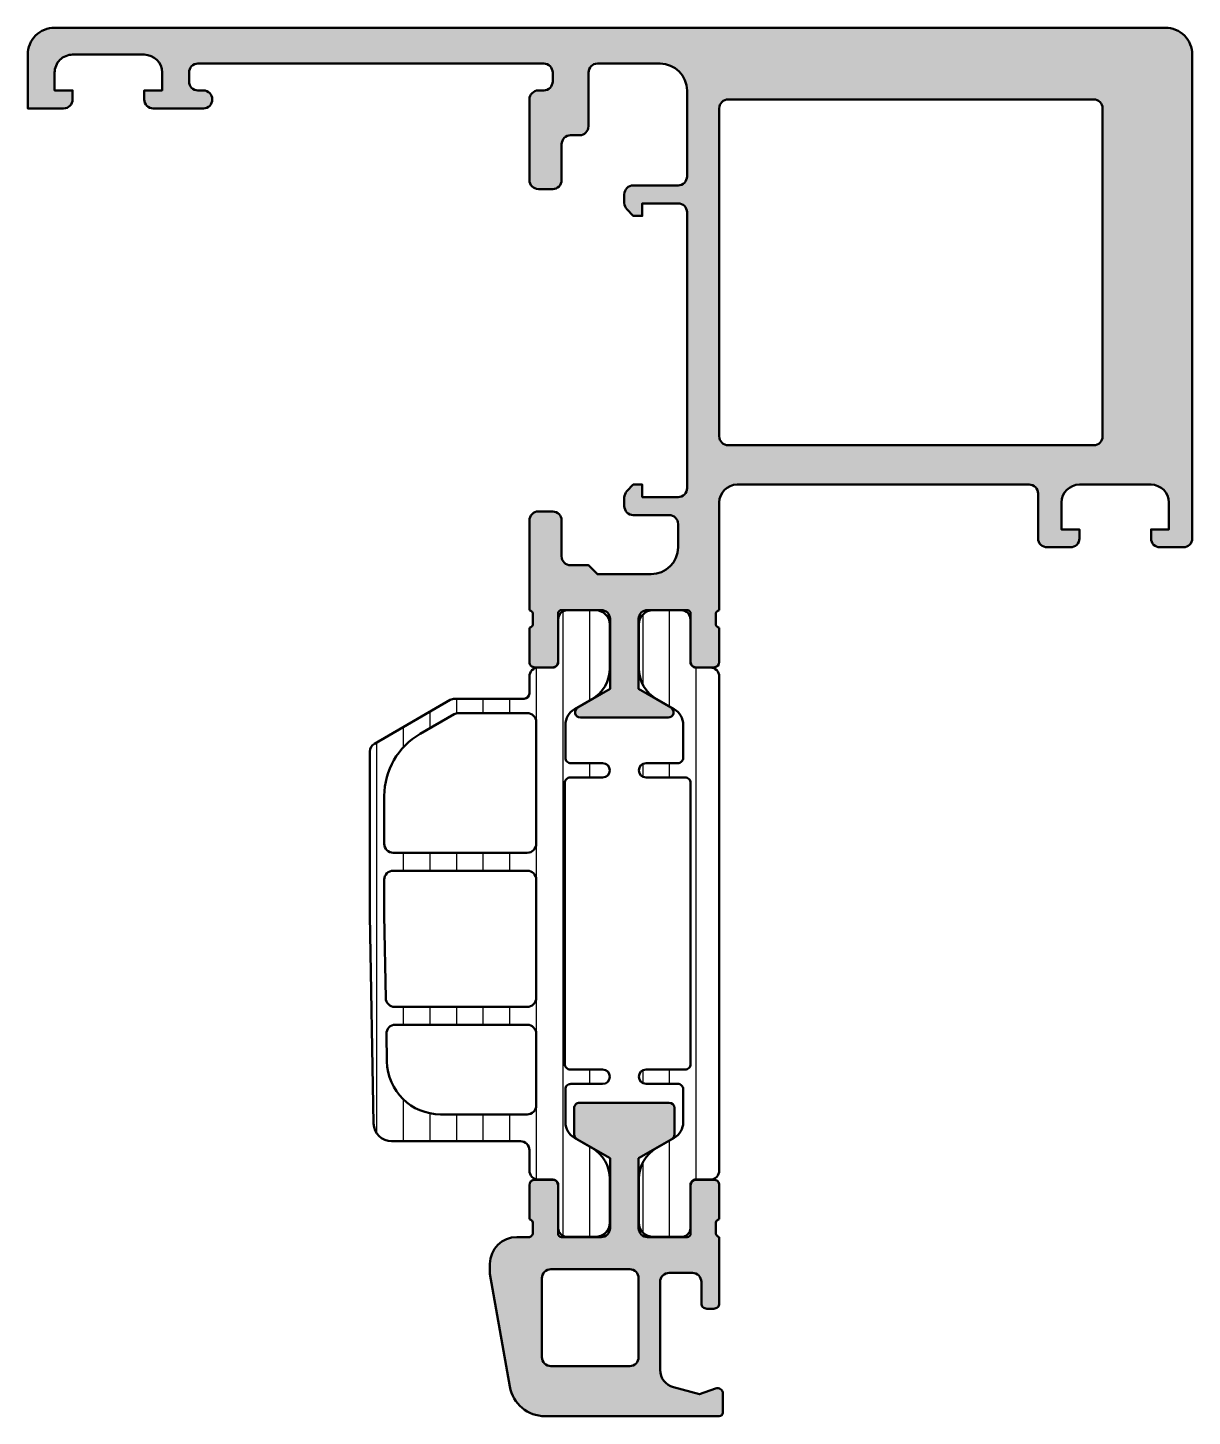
# Model space of a CAD drawing. Extents: x -38.8 to 26.2, y 0 to 77.5.
import ezdxf

# ---------------------------------------------------------------- set-up
doc = ezdxf.new("R2010")
doc.units = 0
for name, color, linetype, lineweight in [('0S-Alu contour', 7, 'Continuous', 50), ('0S-Alu hatch', 252, 'Continuous', 25), ('0S-Plastic contour', 254, 'Continuous', 50), ('0S-Plastic hatch', 253, 'Continuous', 25)]:
    doc.layers.add(name, color=color, linetype=linetype, lineweight=lineweight)
pattern_1 = [(90, (0, 0), (-1.4859, 0), [])]

# ---------------------------------------------------------------- blocks, each defined once
blk = doc.blocks.new('357640__8F970E2D_CBCD_4B52_8802_3482A2A3AAA8_')
at = {"layer": '0S-Alu hatch'}
h = blk.add_hatch(color=256, dxfattribs=at)
edge = h.paths.add_edge_path()
edge.add_line((-12.99998746797771, 7.939804591050162), (-11.89140921859504, 1.652714777501671))
edge.add_arc((-9.921793427832114, 2.000009517999117), 1.999999999999967, 189.9999530246873, 269.9999438409196)
edge.add_line((-9.921795388153829, 9.5180001112e-06), (-0.1999944007004899, -1.09287157e-08))
edge.add_arc((-0.1999942046683145, 0.1999999890711876), 0.1999999999999994, 269.9999438409185, 360.0000483193646)
edge.add_line((5.7953316138e-06, 0.200000157711257), (6.6988900471e-06, 1.271541541031481))
edge.add_arc((-0.2999933011098363, 1.271541794001123), 0.2999999999999901, 359.9999516881788, 470.001608166355)
edge.add_line((-0.4026072565978627, 1.553446700200173), (-1.299993740890684, 1.226796206612277))
edge.add_line((-1.299993740890684, 1.226796206612277), (-2.759081968120661, 1.617757718784261))
edge.add_ellipse((-2.500262923018127, 2.58368354507337), major_axis=(-1.000000000000042, 0), ratio=1, start_angle=-4.9885519899817155e-05, end_angle=74.99999999999989, ccw=False)
edge.add_line((-3.50026292301779, 2.583684415739942), (-3.500258579833214, 7.500027988619322))
edge.add_ellipse((-3.000258579833555, 7.500027553243626), major_axis=(-0.4999999999998485, 0), ratio=1, start_angle=269.99995010963244, end_angle=359.99995011448, ccw=False)
edge.add_line((-3.000258144457966, 8.000027553243285), (-1.699987415535161, 8.000026421030341))
edge.add_ellipse((-1.69998785091095, 7.500026421030554), major_axis=(-0.4999999999999764, 0), ratio=1, start_angle=180.0000498928255, end_angle=269.9999501096096, ccw=False)
edge.add_line((-1.199987850911163, 7.500026856427593), (-1.199988896150394, 6.299638640796032))
edge.add_arc((-0.9001596891121295, 6.299625952192613), 0.2998292073067519, 179.9975752747276, 269.999950109574)
edge.add_line((-0.9001599501890709, 5.999796744885975), (-0.4999891572376356, 5.999796396437417))
edge.add_arc((-0.4999888960127806, 6.299796396437301), 0.2999999999999972, 269.9999501097277, 360.0000498928255)
edge.add_line((-0.1999888960128971, 6.299796657675524), (-0.1999856740881114, 9.999961334815282))
edge.add_ellipse((-0.1211477905529747, 10.26748680312649), major_axis=(-0.2789001399702585, 0), ratio=1, start_angle=-1.1645893691609785, end_angle=73.5801235853803, ccw=False)
edge.add_line((-0.399990319689235, 10.27315531442343), (-0.3999903197276069, 10.72744582505047))
edge.add_ellipse((-0.1211222240852194, 10.73310648455097), major_axis=(-0.278925541736845, 0), ratio=1, start_angle=-73.57540543989722, end_angle=1.1628700777056906, ccw=False)
edge.add_line((-0.1999893197504721, 11.00064982506708), (-0.199989319910344, 12.8999663144491))
edge.add_arc((-0.499989319910597, 12.89996631442405), 0.3000000000002529, 0, 90.00000000484599)
edge.add_line((-0.4999893199359704, 13.1999663144243), (-1.499989319935046, 13.19996631434017))
edge.add_arc((-1.499989319910071, 12.89996631433958), 0.300000000000594, 90.00000000476997, 180)
edge.add_line((-1.799989319910665, 12.89996631433958), (-1.799989319682467, 10.20000225585411))
edge.add_ellipse((-1.999989319682384, 10.20000225583722), major_axis=(-0.1999999999999176, 0), ratio=1, start_angle=89.9999487054614, end_angle=180, ccw=False)
edge.add_line((-1.999989498734102, 10.00000225583738), (-4.200004510540722, 10.00000422541958))
edge.add_ellipse((-4.200003693690142, 10.50000409759221), major_axis=(-0.4999998721732901, 0), ratio=1, start_angle=-7.174747167937312e-05, end_angle=89.9999063957946, ccw=False)
edge.add_line((-4.70000356586304, 10.50000472370685), (-4.700000169898821, 14.40004237939703))
edge.add_line((-4.700000169898821, 14.40004237939703), (-2.849982675475651, 15.46814832993485))
edge.add_arc((-2.999982449247433, 15.72795608168227), 0.2999999999993946, 299.9999501096179, 360.0000234127089)
edge.add_line((-2.699982449248063, 15.72795620427093), (-2.69998305021911, 17.20000333633972))
edge.add_arc((-2.999983050219178, 17.20000321384621), 0.3000000000000932, 2.33815542528e-05, 89.99995010956076)
edge.add_line((-2.999982788993449, 17.50000321384619), (-7.999982788991104, 17.5000075676039))
edge.add_arc((-7.999983050216659, 17.2000075676041), 0.2999999999999119, 89.999950109594, 179.9999765872911)
edge.add_line((-8.299983050216547, 17.20000769019276), (-8.299982449242663, 15.7279530713601))
edge.add_arc((-7.999982449243024, 15.727953193854), 0.2999999999996634, 180.0000234127089, 239.9999501096357)
edge.add_line((-8.149982675470577, 15.46814570333173), (-6.299979583949784, 14.40004377258189))
edge.add_line((-6.299979583949784, 14.40004377258189), (-6.29998297991402, 10.50000597383641))
edge.add_ellipse((-6.799982614256265, 10.50000617079335), major_axis=(-0.4999996343422841, 0), ratio=1, start_angle=89.99995010902762, end_angle=179.9999774274132, ccw=False)
edge.add_line((-6.799983049636814, 10.00000653645126), (-8.99998966314895, 10.00000859850658))
edge.add_ellipse((-8.999989491290744, 10.20000842689862), major_axis=(-0.1999998283921115, 0), ratio=1, start_angle=0, end_angle=89.99995076620792, ccw=False)
edge.add_line((-9.199989319682855, 10.20000842689862), (-9.199989319910676, 12.89996653003287))
edge.add_arc((-9.499989319910963, 12.89996653000699), 0.3000000000002849, 0, 90.00000000490842)
edge.add_line((-9.499989319936663, 13.19996653000728), (-10.49998931993617, 13.19996652992292))
edge.add_arc((-10.4999893199105, 12.899966529923), 0.2999999999999119, 90.00000000490365, 180)
edge.add_line((-10.79998931991041, 12.899966529923), (-10.79998931975035, 11.00065004051518))
edge.add_ellipse((-10.87885641537065, 10.73310669998558), major_axis=(-0.2789255417370709, 0), ratio=1, start_angle=178.8371299319512, end_angle=253.5754054495378, ccw=False)
edge.add_line((-10.59998831972709, 10.72744604053207), (-10.59998831968882, 10.27315552990507))
edge.add_ellipse((-10.87940851828836, 10.26744081082269), major_axis=(-0.2794786313827805, 0), ratio=1, start_angle=106.88458253819871, end_angle=181.171653461347, ccw=False)
edge.add_line((-10.79823542588548, 10.00001000768037), (-11.49998569304857, 10.00001060984212))
edge.add_arc((-11.49998698017682, 8.500010609842661), 1.500000000000012, 89.9999508353224, 179.9999501071745)
edge.add_line((-12.99998698017626, 8.500011916033777), (-12.99998746797771, 7.939804591050162))
edge = h.paths.add_edge_path()
edge.add_line((-10.10026223700996, 3.300008367844455), (-10.10025840568076, 7.700033735579694))
edge.add_ellipse((-9.600466176886606, 7.700241071573699), major_axis=(-0.4997922718002397, 0), ratio=1, start_angle=-90.02381396960482, end_angle=0.02376883039397626, ccw=False)
edge.add_line((-9.600258447142323, 8.200033300204355), (-5.200257970306793, 8.200029468896696))
edge.add_ellipse((-5.200050634363762, 7.700237239853947), major_axis=(-0.4997922720488109, 0), ratio=1, start_angle=179.9761313946628, end_angle=270.02376882453405, ccw=False)
edge.add_line((-4.700258405682848, 7.700029033520863), (-4.700262237011994, 3.300003665785466))
edge.add_ellipse((-5.200016920065337, 3.299759736995639), major_axis=(-0.4997547425838017, 0), ratio=1, start_angle=89.97182503693568, end_angle=180.0279658991158, ccw=False)
edge.add_line((-5.200262672387161, 2.800005054835684), (-9.600262672385128, 2.80000888614313))
edge.add_ellipse((-9.600507554382572, 3.299763568729915), major_axis=(-0.4997547425834098, 0), ratio=1, start_angle=-0.02806567993087583, end_angle=90.0280751822811, ccw=False)
at = {"layer": '0S-Alu contour', "color": 7}
for points in [[(-8.299983050216547, 17.20000769019276), (-8.299982449242663, 15.7279530713601)], [(-2.999982788993449, 17.50000321384619), (-7.999982788991104, 17.5000075676039)], [(-2.699982449248063, 15.72795620427093), (-2.69998305021911, 17.20000333633972)], [(-8.149982675470577, 15.46814570333173), (-6.299979583949784, 14.40004377258189), (-6.29998297991402, 10.50000597383641)], [(-4.70000356586304, 10.50000472370685), (-4.700000169898821, 14.40004237939703), (-2.849982675475651, 15.46814832993485)], [(-9.499989319936663, 13.19996653000728), (-10.49998931993617, 13.19996652992292)], [(-0.4999893199359704, 13.1999663144243), (-1.499989319935046, 13.19996631434017)], [(-10.79998931991041, 12.899966529923), (-10.79998931975035, 11.00065004051518)], [(-9.199989319682855, 10.20000842689862), (-9.199989319910676, 12.89996653003287)], [(-1.799989319910665, 12.89996631433958), (-1.799989319682467, 10.20000225585411)], [(-0.1999893197504721, 11.00064982506708), (-0.199989319910344, 12.8999663144491)], [(-10.59998831972709, 10.72744604053207), (-10.59998831968882, 10.27315552990507)], [(-0.399990319689235, 10.27315531442343), (-0.3999903197276069, 10.72744582505047)], [(-10.79823542588548, 10.00001000768037), (-11.49998569304857, 10.00001060984212)], [(-6.799983049636814, 10.00000653645126), (-8.99998966314895, 10.00000859850658)], [(-1.999989498734102, 10.00000225583738), (-4.200004510540722, 10.00000422541958)], [(-0.1999888960128971, 6.299796657675524), (-0.1999856740881114, 9.999961334815282)], [(-12.99998698017626, 8.500011916033777), (-12.99998746797771, 7.939804591050162)], [(-12.99998746797771, 7.939804591050162), (-11.89140921859504, 1.652714777501671)], [(-9.600258447142323, 8.200033300204355), (-5.200257970306793, 8.200029468896696)], [(-3.000258144457966, 8.000027553243285), (-1.699987415535161, 8.000026421030341)], [(-10.10026223700996, 3.300008367844455), (-10.10025840568076, 7.700033735579694)], [(-4.700258405682848, 7.700029033520863), (-4.700262237011994, 3.300003665785466)], [(-3.50026292301779, 2.583684415739942), (-3.500258579833214, 7.500027988619322)], [(-1.199987850911163, 7.500026856427593), (-1.199988896150394, 6.299638640796032)], [(-0.9001599501890709, 5.999796744885975), (-0.4999891572376356, 5.999796396437417)], [(-5.200262672387161, 2.800005054835684), (-9.600262672385128, 2.80000888614313)], [(-0.4026072565978627, 1.553446700200173), (-1.299993740890684, 1.226796206612277), (-2.759081968120661, 1.617757718784261)], [(5.7953316138e-06, 0.200000157711257), (6.6988900471e-06, 1.271541541031481)], [(-9.921795388153829, 9.5180001112e-06), (-0.1999944007004899, -1.09287157e-08)]]:
    blk.add_lwpolyline(points, dxfattribs=at)
for centre, radius, start, end in [((-7.999983050216659, 17.2000075676041), 0.2999999999999119, 89.999950109594, 179.9999765872911), ((-2.999983050219178, 17.20000321384621), 0.3000000000000932, 2.33815542528e-05, 89.99995010956076), ((-7.999982449243024, 15.727953193854), 0.2999999999996634, 180.0000234127089, 239.9999501096357), ((-2.999982449247433, 15.72795608168227), 0.2999999999993946, 299.9999501096179, 2.34127089025e-05), ((-10.4999893199105, 12.899966529923), 0.2999999999999119, 90.00000000490365, 180), ((-9.499989319910963, 12.89996653000699), 0.3000000000002849, 0, 90.00000000490842), ((-1.499989319910071, 12.89996631433958), 0.300000000000594, 90.00000000476997, 180), ((-0.499989319910597, 12.89996631442405), 0.3000000000002529, 0, 90.00000000484599), ((-11.49998698017682, 8.500010609842661), 1.500000000000012, 89.9999508353224, 179.9999501071745), ((-0.9001596891121295, 6.299625952192613), 0.2998292073067519, 179.9975752747276, 269.999950109574), ((-0.4999888960127806, 6.299796396437301), 0.2999999999999972, 269.9999501097277, 4.98928254792e-05), ((-9.921793427832114, 2.000009517999117), 1.999999999999967, 189.9999530246873, 269.9999438409196), ((-0.2999933011098363, 1.271541794001123), 0.2999999999999901, 359.9999516881788, 110.001608166355), ((-0.1999942046683145, 0.1999999890711876), 0.1999999999999994, 269.9999438409185, 4.8319364578e-05)]:
    blk.add_arc(centre, radius, start, end, dxfattribs=at)
at = {"layer": '0S-Alu contour', "color": 7, "extrusion": (0, 0, -1)}
for centre, radius, start, end in [((10.87885641537065, 10.73310669998558), 0.2789255417370709, 106.4245945504622, 181.1628700680489), ((0.1211222240852194, 10.73310648455097), 0.278925541736845, 358.8371299222943, 73.57540543989718), ((10.87940851828836, 10.26744081082269), 0.2794786313827805, 178.828346538653, 253.1154174618013), ((8.999989491290744, 10.20000842689862), 0.1999998283921115, 270.0000492337921, 0), ((6.799982614256265, 10.50000617079335), 0.4999996343422841, 180.0000225725868, 270.0000498909724), ((4.200003693690142, 10.50000409759221), 0.4999998721732901, 270.0000936042054, 7.17474717217e-05), ((1.999989319682384, 10.20000225583722), 0.1999999999999176, 180, 270.0000512945386), ((0.1211477905529747, 10.26748680312649), 0.2789001399702585, 286.4198764146197, 1.164589369160962), ((9.600466176886606, 7.700241071573699), 0.4997922718002397, 359.976231169606, 90.02381396960484), ((5.200050634363762, 7.700237239853947), 0.4997922720488109, 89.97623117546598, 180.0238686053373), ((3.000258579833555, 7.500027553243626), 0.4999999999998485, 4.98855199919e-05, 90.00004989036758), ((1.69998785091095, 7.500026421030554), 0.4999999999999764, 90.00004989039039, 179.9999501071745), ((9.600507554382572, 3.299763568729915), 0.4997547425834098, 269.9719248177189, 0.0280656799309113), ((5.200016920065337, 3.299759736995639), 0.4997547425838017, 179.9720341008842, 270.0281749630643), ((2.500262923018127, 2.58368354507337), 1.000000000000042, 285.0000000000001, 4.98855199919e-05)]:
    blk.add_arc(centre, radius, start, end, dxfattribs=at)
blk = doc.blocks.new('244849__A61BA4D2_9A5E_4E5C_85DE_C25A9BEEAA8C___48CEE551_BEAD_4728_8608_507EE85FAB61_')
at = {"layer": '0S-Plastic hatch'}
h = blk.add_hatch(dxfattribs=at)
h.set_pattern_fill('ANSI31', color=256, scale=0.4680000000000001, angle=45, style=0)
h.set_pattern_definition(pattern_1)
edge = h.paths.add_edge_path()
edge.add_ellipse((-2.512001473903325, 36.74982802785879), major_axis=(-0.3000000000000753, 0), ratio=1, start_angle=89.99980561259531, end_angle=179.9998056131583, ccw=False)
edge.add_line((-2.512002491713396, 36.44982802786044), (-4.289990419288749, 36.44983416811829))
edge.add_arc((-4.289991776348252, 36.04984027163622), 0.3999938964843678, 89.99980561257871, 269.9998056125787)
edge.add_line((-4.289993133407755, 35.64984637515415), (-2.099988301850999, 35.64983891121331))
edge.add_ellipse((-2.099983725031613, 35.3498445058778), major_axis=(-0.2999944053704236, 0), ratio=1, start_angle=180, end_angle=270.000874124416, ccw=False)
edge.add_line((-1.799989319661189, 35.3498445058778), (-1.799989319661165, 19.65016638897634))
edge.add_ellipse((-2.09998372503152, 19.65016638897636), major_axis=(-0.2999944053703558, 0), ratio=1, start_angle=89.9991258755677, end_angle=180, ccw=False)
edge.add_line((-2.099988301850991, 19.35017198364091), (-4.289993133407747, 19.35016451970004))
edge.add_arc((-4.289991776348259, 18.95017062321797), 0.3999938964843749, 90.00019438741926, 270.0001943874192)
edge.add_line((-4.28999041928877, 18.5501767267359), (-2.512002491713388, 18.55018286699368))
edge.add_ellipse((-2.512001473903403, 18.2501828669953), major_axis=(-0.3000000000001037, 0), ratio=1, start_angle=180.0001943868418, end_angle=270.00019438738843, ccw=False)
edge.add_line((-2.212001473905026, 18.25018388480242), (-2.21199866904822, 16.40488966657741))
edge.add_ellipse((-3.211998669042337, 16.40488627387713), major_axis=(-0.9999999999998719, 0), ratio=1, start_angle=120.00019438741259, end_angle=180.0001943868418, ccw=False)
edge.add_line((-2.711995730880567, 15.53886256644797), (-3.690055152552979, 14.97417527170324))
edge.add_arc((-2.690049276229316, 13.2421278568446), 2.000000000000089, 120.0001943874109, 180)
edge.add_line((-4.690049276229406, 13.2421278568446), (-4.69004927622938, 10.8100059113671))
edge.add_arc((-3.890049276229426, 10.81000591136707), 0.7999999999999546, 180, 270.0000000000046)
edge.add_line((-3.890049276229362, 10.01000591136711), (-2.30995424010031, 10.0100059113671))
edge.add_arc((-2.309954240100275, 10.5100059113671), 0.5, 269.9999999999959, 360.0012329561579)
edge.add_line((-1.809954240216043, 10.51001667093934), (-1.810005670319235, 12.90999945562402))
edge.add_ellipse((-1.510005670388693, 12.91000591136709), major_axis=(-0.3000000000000027, 0), ratio=1, start_angle=-89.99999999999858, end_angle=0.0012329561578781068, ccw=False)
edge.add_line((-1.5100056703887, 13.21000591136709), (-0.699997224692261, 13.21000591136709))
edge.add_arc((-0.6999972246922184, 13.71002170882461), 0.5000157974575217, 269.9999999999951, 360.4552319797584)
edge.add_line((-0.1999972095860357, 13.7139944409951), (-0.199981429745371, 41.28600133289956))
edge.add_arc((-0.6999972246922397, 41.28997419044822), 0.5000315777962939, 359.5447680202393, 449.9999999999959)
edge.add_line((-0.699997224692204, 41.79000576824452), (-1.510005670388686, 41.79000576824449))
edge.add_ellipse((-1.510005670388686, 42.09000576824452), major_axis=(-0.3000000000000256, 0), ratio=1, start_angle=-0.0012329561578781068, end_angle=90, ccw=False)
edge.add_line((-1.81000567031925, 42.09001222398787), (-1.809954240216029, 44.48999500867266))
edge.add_arc((-2.30995424010031, 44.49000576824452), 0.5000000000000494, 359.9987670438421, 449.9999999999976)
edge.add_line((-2.309954240100289, 44.99000576824457), (-3.890049276229369, 44.99000576824456))
edge.add_arc((-3.890049276229355, 44.19000576824454), 0.8000000000000113, 90.00000000000102, 180)
edge.add_line((-4.690049276229366, 44.19000576824454), (-4.690049276229395, 41.75788382276695))
edge.add_arc((-2.690049276229437, 41.75788382276694), 1.999999999999957, 180, 239.999805612592)
edge.add_line((-3.690055152552945, 40.02583640790836), (-2.711995730880602, 39.46114911316366))
edge.add_ellipse((-3.211998669042273, 38.59512540573451), major_axis=(-0.9999999999998109, 0), ratio=1, start_angle=179.9998056131583, end_angle=239.9998056125919, ccw=False)
edge.add_line((-2.211998669048217, 38.5951220130441), (-2.212001473904976, 36.74982701005167))
at = {"layer": '0S-Plastic contour', "color": 7}
for points in [[(-2.309954240100289, 44.99000576824457), (-3.890049276229369, 44.99000576824456)], [(-4.690049276229366, 44.19000576824454), (-4.690049276229395, 41.75788382276695)], [(-1.81000567031925, 42.09001222398787), (-1.809954240216029, 44.48999500867266)], [(-0.699997224692204, 41.79000576824452), (-1.510005670388686, 41.79000576824449)], [(-0.1999972095860357, 13.7139944409951), (-0.199981429745371, 41.28600133289956)], [(-3.690055152552945, 40.02583640790836), (-2.711995730880602, 39.46114911316366)], [(-2.211998669048217, 38.5951220130441), (-2.212001473904976, 36.74982701005167)], [(-2.512002491713396, 36.44982802786044), (-4.289990419288749, 36.44983416811829)], [(-4.289993133407755, 35.64984637515415), (-2.099988301850999, 35.64983891121331)], [(-1.799989319661189, 35.3498445058778), (-1.799989319661165, 19.65016638897634)], [(-2.099988301850991, 19.35017198364091), (-4.289993133407747, 19.35016451970004)], [(-4.28999041928877, 18.5501767267359), (-2.512002491713388, 18.55018286699368)], [(-2.212001473905026, 18.25018388480242), (-2.21199866904822, 16.40488966657741)], [(-2.711995730880567, 15.53886256644797), (-3.690055152552979, 14.97417527170324)], [(-4.690049276229406, 13.2421278568446), (-4.69004927622938, 10.8100059113671)], [(-1.5100056703887, 13.21000591136709), (-0.699997224692261, 13.21000591136709)], [(-1.809954240216043, 10.51001667093934), (-1.810005670319235, 12.90999945562402)], [(-3.890049276229362, 10.01000591136711), (-2.30995424010031, 10.0100059113671)]]:
    blk.add_lwpolyline(points, dxfattribs=at)
for centre, radius, start, end in [((-3.890049276229355, 44.19000576824454), 0.8000000000000113, 90.00000000000102, 180), ((-2.30995424010031, 44.49000576824452), 0.5000000000000494, 359.9987670438421, 89.99999999999756), ((-2.690049276229437, 41.75788382276694), 1.999999999999957, 180, 239.999805612592), ((-0.6999972246922397, 41.28997419044822), 0.5000315777962939, 359.5447680202393, 89.99999999999594), ((-4.289991776348252, 36.04984027163622), 0.3999938964843678, 89.99980561257871, 269.9998056125787), ((-4.289991776348259, 18.95017062321797), 0.3999938964843749, 90.00019438741926, 270.0001943874192), ((-2.690049276229316, 13.2421278568446), 2.000000000000089, 120.0001943874109, 180), ((-0.6999972246922184, 13.71002170882461), 0.5000157974575217, 269.9999999999951, 0.4552319797584004), ((-3.890049276229426, 10.81000591136707), 0.7999999999999546, 180, 270.0000000000046), ((-2.309954240100275, 10.5100059113671), 0.5, 269.9999999999959, 0.0012329561579005)]:
    blk.add_arc(centre, radius, start, end, dxfattribs=at)
at = {"layer": '0S-Plastic contour', "color": 7, "extrusion": (0, 0, -1)}
for centre, radius, start, end in [((1.510005670388686, 42.09000576824452), 0.3000000000000256, 270, 0.0012329561579005), ((3.211998669042273, 38.59512540573451), 0.9999999999998109, 120.0001943874081, 180.0001943868418), ((2.512001473903325, 36.74982802785879), 0.3000000000000753, 180.0001943868418, 270.0001943874047), ((2.099983725031613, 35.3498445058778), 0.2999944053704236, 89.99912587558399, 180), ((2.09998372503152, 19.65016638897636), 0.2999944053703558, 180, 270.0008741244323), ((2.512001473903403, 18.2501828669953), 0.3000000000001037, 89.9998056126116, 179.9998056131582), ((3.211998669042337, 16.40488627387713), 0.9999999999998719, 179.9998056131582, 239.9998056125874), ((1.510005670388693, 12.91000591136709), 0.3000000000000027, 359.9987670438421, 89.99999999999864)]:
    blk.add_arc(centre, radius, start, end, dxfattribs=at)
blk = doc.blocks.new('244849__DF503F7E_D2B3_49B3_9589_B1B7B492CD0E___39A81EB6_0D04_4E8A_ACAF_2EAD5EF9AEE9_')
at = {"layer": '0S-Plastic hatch'}
h = blk.add_hatch(dxfattribs=at)
h.set_pattern_fill('ANSI31', color=256, scale=0.4680000000000001, angle=45, style=0)
h.set_pattern_definition(pattern_1)
edge = h.paths.add_edge_path()
edge.add_line((-19.70052564879756, 37.10449986144616), (-19.70052564879756, 27.94948009376336))
edge.add_line((-19.70052564879756, 27.94948009376336), (-19.49282995111109, 16.33160569799358))
edge.add_arc((-18.49298971093291, 16.34948009645795), 1.000000000000012, 181.0241821349763, 269.9999982466132)
edge.add_line((-18.49298974153528, 15.34948009645794), (-11.30049138450616, 15.34947987635033))
edge.add_ellipse((-11.30049139980852, 14.84947987635034), major_axis=(-0.499999999999986, 0), ratio=1, start_angle=180, end_angle=269.99999824647847, ccw=False)
edge.add_line((-10.80049139980853, 14.84947987635034), (-10.80049139980849, 13.713376027799))
edge.add_arc((-10.30048317022119, 13.70940323036063), 0.5000240121979318, 179.5447680202392, 269.9999999999986)
edge.add_line((-10.3004831702212, 13.20937921816269), (-9.490474724524788, 13.20937921816269))
edge.add_ellipse((-9.490474724524741, 12.90937921816267), major_axis=(-0.3000000000000256, 0), ratio=1, start_angle=179.9987670438422, end_angle=270.0000000000088, ccw=False)
edge.add_line((-9.190474724594177, 12.90937276241932), (-9.190526154697437, 10.50938997773457))
edge.add_arc((-8.69052615481315, 10.50937921816276), 0.5000000000000565, 179.9987670438421, 270.0000000000041)
edge.add_line((-8.690526154813114, 10.0093792181627), (-7.110431118684061, 10.00937921816276))
edge.add_arc((-7.110431118684022, 10.80937921816272), 0.7999999999999546, 269.9999999999972, 360)
edge.add_line((-6.310431118684068, 10.80937921816272), (-6.310431118684135, 13.24150116364021))
edge.add_arc((-8.310431118684054, 13.24150116364035), 1.999999999999918, 0, 59.99980561258627)
edge.add_line((-7.310425242360393, 14.97354857849879), (-8.288484664032865, 15.53823587324362))
edge.add_ellipse((-7.788481725871235, 16.40425958067273), major_axis=(-0.9999999999997589, 0), ratio=1, start_angle=-0.00019438684182659927, end_angle=59.99980561259298, ccw=False)
edge.add_line((-8.788481725865239, 16.40426297336314), (-8.788478921008519, 18.24955797635849))
edge.add_ellipse((-8.488478921010156, 18.24955695854831), major_axis=(-0.3000000000000895, 0), ratio=1, start_angle=269.9998056125831, end_angle=359.99980561315823, ccw=False)
edge.add_line((-8.488477903200021, 18.54955695854667), (-6.710489975624724, 18.54955081828885))
edge.add_arc((-6.710488618565214, 18.94954471477095), 0.3999938964844033, 269.9998056125777, 449.9998056125776)
edge.add_line((-6.710487261505704, 19.34953861125305), (-8.520219348901804, 19.34954607519378))
edge.add_ellipse((-8.520223925721204, 19.64954048052928), major_axis=(-0.2999944053704093, 0), ratio=1, start_angle=0, end_angle=90.00087412441877, ccw=False)
edge.add_line((-8.820218331091613, 19.64954048052928), (-8.820218331091606, 35.34921781267346))
edge.add_ellipse((-8.520223925721218, 35.34921781267343), major_axis=(-0.2999944053703878, 0), ratio=1, start_angle=269.9991258755724, end_angle=360, ccw=False)
edge.add_line((-8.520219348901772, 35.6492122180089), (-6.710487261505711, 35.64921968194975))
edge.add_arc((-6.710488618565214, 36.04921357843185), 0.3999938964844033, 270.0001943874213, 450.0001943874212)
edge.add_line((-6.710489975624717, 36.44920747491395), (-8.488477903200103, 36.44920133465607))
edge.add_ellipse((-8.488478921010138, 36.74920133465434), major_axis=(-0.3000000000000042, 0), ratio=1, start_angle=0.00019438684182659927, end_angle=90.00019438739793, ccw=False)
edge.add_line((-8.788478921008416, 36.74920031684723), (-8.788481725865207, 38.59449531982975))
edge.add_ellipse((-7.788481725871079, 38.59449871253014), major_axis=(-0.9999999999998825, 0), ratio=1, start_angle=-59.99980561258502, end_angle=0.00019438684182659927, ccw=False)
edge.add_line((-8.28848466403289, 39.46052241995928), (-7.310425242360491, 40.02520971470389))
edge.add_arc((-8.310431118684022, 41.75725712956245), 1.999999999999962, 300.0001943874087, 360)
edge.add_line((-6.310431118684059, 41.75725712956245), (-6.310431118684043, 44.18937907504013))
edge.add_arc((-7.110431118684076, 44.18937907504012), 0.8000000000000326, 0, 89.99999999999974)
edge.add_line((-7.110431118684072, 44.98937907504015), (-8.690526154813096, 44.98937907504014))
edge.add_arc((-8.690526154813146, 44.48937907504013), 0.5000000000000142, 89.99999999999429, 180.0012329561579)
edge.add_line((-9.190526154697391, 44.48936831546789), (-9.190474724594264, 42.08938553078318))
edge.add_ellipse((-9.490474724524807, 42.08937907504011), major_axis=(-0.3000000000000062, 0), ratio=1, start_angle=89.99999999998852, end_angle=180.0012329561579, ccw=False)
edge.add_line((-9.49047472452487, 41.7893790750401), (-10.30048317022115, 41.7893790750401))
edge.add_arc((-10.30048317022123, 41.28934749724381), 0.5000315777962925, 89.99999999999064, 180.4552319797512)
edge.add_line((-10.8004989651681, 41.28537463969522), (-10.80049139980846, 40.34947986104808))
edge.add_ellipse((-11.1004913998085, 40.34947986104805), major_axis=(-0.3000000000000362, 0), ratio=1, start_angle=90.0000000000129, end_angle=180, ccw=False)
edge.add_line((-11.10049139980843, 40.04947986104801), (-14.96604686135081, 40.04947986104807))
edge.add_arc((-14.96604686135098, 39.54947986104823), 0.4999999999998366, 89.99999999998086, 119.9999999999812)
edge.add_line((-15.21604686135076, 39.9824925629404), (-19.45056042272068, 37.5374924847425))
edge.add_arc((-19.20052564879759, 37.10449986144598), 0.4999999999999771, 120.0046013551469, 180)
edge = h.paths.add_edge_path()
edge.add_ellipse((-14.90052564879799, 34.6221339023041), major_axis=(-3.999999999999609, 0), ratio=1, start_angle=299.9999999999986, end_angle=360, ccw=False)
edge.add_line((-16.90052564879771, 38.08623551744157), (-15.0017527478384, 39.18249256294044))
edge.add_ellipse((-14.7517527478386, 38.74947986104859), major_axis=(-0.4999999999995856, 0), ratio=1, start_angle=270.00000000000693, end_angle=300.0000000000013, ccw=False)
edge.add_line((-14.75175274783866, 39.24947986104817), (-10.92027916657282, 39.24947986104811))
edge.add_ellipse((-10.92027916657277, 38.74947986104811), major_axis=(-0.5000000000000071, 0), ratio=1, start_angle=180, end_angle=270.0000000000057, ccw=False)
edge.add_line((-10.42027916657276, 38.74947986104812), (-10.42027916657276, 31.94951114425277))
edge.add_ellipse((-10.92027916657267, 31.94951114425277), major_axis=(-0.4999999999999112, 0), ratio=1, start_angle=90.00000000000608, end_angle=180, ccw=False)
edge.add_line((-10.92027916657262, 31.44951114425286), (-18.40052564879751, 31.44951114425285))
edge.add_ellipse((-18.40052564879751, 31.94951114425294), major_axis=(-0.5000000000000889, 0), ratio=1, start_angle=0, end_angle=89.9999999999996, ccw=False)
edge.add_line((-18.90052564879759, 31.94951114425297), (-18.90052564879759, 34.6221339023041))
edge = h.paths.add_edge_path()
edge.add_line((-18.81813050148106, 23.34054267711648), (-18.90052564879757, 27.94948009376359))
edge.add_line((-18.90052564879757, 27.94948009376359), (-18.90052564879759, 29.94951114425293))
edge.add_ellipse((-18.40052564879767, 29.94951114425293), major_axis=(-0.499999999999929, 0), ratio=1, start_angle=269.9999999999951, end_angle=360, ccw=False)
edge.add_line((-18.40052564879762, 30.44951114425285), (-10.92027916657281, 30.44951114425291))
edge.add_ellipse((-10.92027916657289, 29.94951114425279), major_axis=(-0.5000000000001208, 0), ratio=1, start_angle=180, end_angle=269.999999999991, ccw=False)
edge.add_line((-10.42027916657277, 29.94951114425274), (-10.42027916657288, 23.34947987634859))
edge.add_ellipse((-10.92027916657284, 23.34947987634859), major_axis=(-0.499999999999961, 0), ratio=1, start_angle=89.9999999999971, end_angle=180, ccw=False)
edge.add_line((-10.92027916657287, 22.84947987634863), (-18.31821038139199, 22.84947987634863))
edge.add_ellipse((-18.31821038139194, 23.34947987634867), major_axis=(-0.5000000000000356, 0), ratio=1, start_angle=1.0241821349770817, end_angle=89.99999999999432, ccw=False)
edge = h.paths.add_edge_path()
edge.add_ellipse((-18.28247443466782, 21.35051819789402), major_axis=(-0.5000000000000238, 0), ratio=1, start_angle=-90.00808070482799, end_angle=1.0241821349757174, ccw=False)
edge.add_line((-18.28240391721549, 21.85051819292133), (-10.92027916657265, 21.84947987634868))
edge.add_ellipse((-10.92027916657265, 21.34947987634891), major_axis=(-0.4999999999997727, 0), ratio=1, start_angle=180, end_angle=270, ccw=False)
edge.add_line((-10.42027916657288, 21.34947987634891), (-10.42027916657296, 17.34947987634877))
edge.add_ellipse((-10.92027916657289, 17.34947987634877), major_axis=(-0.4999999999999219, 0), ratio=1, start_angle=89.99999999999591, end_angle=180, ccw=False)
edge.add_line((-10.92027916657292, 16.84947987634885), (-15.75524052715939, 16.84947987634868))
edge.add_ellipse((-15.75524052715951, 19.84947987634868), major_axis=(-3.000000000000003, 0), ratio=1, start_angle=1.0241821349757174, end_angle=90.00000000000227, ccw=False)
edge.add_line((-18.75476124769402, 19.79585668095561), (-18.78239455475693, 21.34158099866184))
at = {"layer": '0S-Alu contour', "color": 7}
for points in [[(-16.90052564879771, 38.08623551744157), (-15.0017527478384, 39.18249256294044)], [(-14.75175274783866, 39.24947986104817), (-10.92027916657282, 39.24947986104811)], [(-10.42027916657276, 38.74947986104812), (-10.42027916657276, 31.94951114425277)], [(-18.90052564879759, 31.94951114425297), (-18.90052564879759, 34.6221339023041)], [(-10.92027916657262, 31.44951114425286), (-18.40052564879751, 31.44951114425285)], [(-18.40052564879762, 30.44951114425285), (-10.92027916657281, 30.44951114425291)], [(-18.81813050148106, 23.34054267711648), (-18.90052564879757, 27.94948009376359), (-18.90052564879759, 29.94951114425293)], [(-10.42027916657277, 29.94951114425274), (-10.42027916657288, 23.34947987634859)], [(-10.92027916657287, 22.84947987634863), (-18.31821038139199, 22.84947987634863)], [(-18.28240391721549, 21.85051819292133), (-10.92027916657265, 21.84947987634868)], [(-18.75476124769402, 19.79585668095561), (-18.78239455475693, 21.34158099866184)], [(-10.42027916657288, 21.34947987634891), (-10.42027916657296, 17.34947987634877)], [(-10.92027916657292, 16.84947987634885), (-15.75524052715939, 16.84947987634868)]]:
    blk.add_lwpolyline(points, dxfattribs=at)
at = {"layer": '0S-Alu contour', "color": 7, "extrusion": (0, 0, -1)}
for centre, radius, start, end in [((14.7517527478386, 38.74947986104859), 0.4999999999995856, 59.99999999999867, 89.99999999999308), ((10.92027916657277, 38.74947986104811), 0.5000000000000071, 89.99999999999429, 180), ((14.90052564879799, 34.6221339023041), 3.999999999999609, 0, 60.00000000000141), ((18.40052564879751, 31.94951114425294), 0.5000000000000889, 270.0000000000004, 0), ((10.92027916657267, 31.94951114425277), 0.4999999999999112, 180, 269.9999999999939), ((18.40052564879767, 29.94951114425293), 0.499999999999929, 0, 90.00000000000487), ((10.92027916657289, 29.94951114425279), 0.5000000000001208, 90.00000000000895, 180), ((18.31821038139194, 23.34947987634867), 0.5000000000000356, 270.0000000000057, 358.9758178650229), ((10.92027916657284, 23.34947987634859), 0.499999999999961, 180, 270.0000000000029), ((18.28247443466782, 21.35051819789402), 0.5000000000000238, 358.9758178650243, 90.00808070482813), ((10.92027916657265, 21.34947987634891), 0.4999999999997727, 90, 180), ((15.75524052715951, 19.84947987634868), 3.000000000000003, 269.9999999999977, 358.9758178650243), ((10.92027916657289, 17.34947987634877), 0.4999999999999219, 180, 270.0000000000041)]:
    blk.add_arc(centre, radius, start, end, dxfattribs=at)
at = {"layer": '0S-Plastic contour', "color": 7}
for points in [[(-7.110431118684072, 44.98937907504015), (-8.690526154813096, 44.98937907504014)], [(-9.190526154697391, 44.48936831546789), (-9.190474724594264, 42.08938553078318)], [(-6.310431118684059, 41.75725712956245), (-6.310431118684043, 44.18937907504013)], [(-10.8004989651681, 41.28537463969522), (-10.80049139980846, 40.34947986104808)], [(-9.49047472452487, 41.7893790750401), (-10.30048317022115, 41.7893790750401)], [(-15.21604686135076, 39.9824925629404), (-19.45056042272068, 37.5374924847425)], [(-11.10049139980843, 40.04947986104801), (-14.96604686135081, 40.04947986104807)], [(-8.28848466403289, 39.46052241995928), (-7.310425242360491, 40.02520971470389)], [(-8.788478921008416, 36.74920031684723), (-8.788481725865207, 38.59449531982975)], [(-19.70052564879756, 37.10449986144616), (-19.70052564879756, 27.94948009376336), (-19.49282995111109, 16.33160569799358)], [(-6.710489975624717, 36.44920747491395), (-8.488477903200103, 36.44920133465607)], [(-8.820218331091613, 19.64954048052928), (-8.820218331091606, 35.34921781267346)], [(-8.520219348901772, 35.6492122180089), (-6.710487261505711, 35.64921968194975)], [(-6.710487261505704, 19.34953861125305), (-8.520219348901804, 19.34954607519378)], [(-8.788481725865239, 16.40426297336314), (-8.788478921008519, 18.24955797635849)], [(-8.488477903200021, 18.54955695854667), (-6.710489975624724, 18.54955081828885)], [(-7.310425242360393, 14.97354857849879), (-8.288484664032865, 15.53823587324362)], [(-18.49298974153528, 15.34948009645794), (-11.30049138450616, 15.34947987635033)], [(-10.80049139980853, 14.84947987635034), (-10.80049139980849, 13.713376027799)], [(-10.3004831702212, 13.20937921816269), (-9.490474724524788, 13.20937921816269)], [(-6.310431118684068, 10.80937921816272), (-6.310431118684135, 13.24150116364021)], [(-9.190474724594177, 12.90937276241932), (-9.190526154697437, 10.50938997773457)], [(-8.690526154813114, 10.0093792181627), (-7.110431118684061, 10.00937921816276)]]:
    blk.add_lwpolyline(points, dxfattribs=at)
for centre, radius, start, end in [((-8.690526154813146, 44.48937907504013), 0.5000000000000142, 89.99999999999429, 180.0012329561579), ((-7.110431118684076, 44.18937907504012), 0.8000000000000326, 0, 89.99999999999974), ((-10.30048317022123, 41.28934749724381), 0.5000315777962925, 89.99999999999064, 180.4552319797512), ((-8.310431118684022, 41.75725712956245), 1.999999999999962, 300.0001943874087, 0), ((-14.96604686135098, 39.54947986104823), 0.4999999999998366, 89.99999999998086, 119.9999999999812), ((-19.20052564879759, 37.10449986144598), 0.4999999999999771, 120.0046013551469, 180), ((-6.710488618565214, 36.04921357843185), 0.3999938964844033, 270.0001943874213, 90.00019438742127), ((-6.710488618565214, 18.94954471477095), 0.3999938964844033, 269.9998056125777, 89.99980561257769), ((-18.49298971093291, 16.34948009645795), 1.000000000000012, 181.0241821349763, 269.9999982466132), ((-8.310431118684054, 13.24150116364035), 1.999999999999918, 0, 59.99980561258627), ((-10.30048317022119, 13.70940323036063), 0.5000240121979318, 179.5447680202392, 269.9999999999986), ((-8.69052615481315, 10.50937921816276), 0.5000000000000565, 179.9987670438421, 270.0000000000041), ((-7.110431118684022, 10.80937921816272), 0.7999999999999546, 269.9999999999972, 0)]:
    blk.add_arc(centre, radius, start, end, dxfattribs=at)
at = {"layer": '0S-Plastic contour', "color": 7, "extrusion": (0, 0, -1)}
for centre, radius, start, end in [((9.490474724524807, 42.08937907504011), 0.3000000000000062, 179.9987670438421, 270.0000000000115), ((11.1004913998085, 40.34947986104805), 0.3000000000000362, 180, 269.9999999999871), ((7.788481725871079, 38.59449871253014), 0.9999999999998825, 359.9998056131582, 59.99980561258503), ((8.488478921010138, 36.74920133465434), 0.3000000000000042, 269.9998056126021, 359.9998056131582), ((8.520223925721218, 35.34921781267343), 0.2999944053703878, 0, 90.00087412442755), ((8.520223925721204, 19.64954048052928), 0.2999944053704094, 269.9991258755812, 0), ((8.488478921010156, 18.24955695854831), 0.3000000000000895, 0.0001943868417889, 90.00019438741691), ((7.788481725871235, 16.40425958067273), 0.9999999999997589, 300.000194387407, 0.0001943868417889), ((11.30049139980852, 14.84947987635034), 0.499999999999986, 90.00000175352152, 180), ((9.490474724524741, 12.90937921816267), 0.3000000000000256, 89.99999999999118, 180.0012329561579)]:
    blk.add_arc(centre, radius, start, end, dxfattribs=at)
blk = doc.blocks.new('333690__37BF28A3_A18E_41AB_8E00_EB68CC6FC9EA_')
at = {"layer": '0S-Alu hatch'}
h = blk.add_hatch(color=256, dxfattribs=at)
edge = h.paths.add_edge_path()
edge.add_line((-38.80000000000012, 76), (-38.80000000000001, 73))
edge.add_line((-38.80000000000001, 73), (-36.80000000000012, 73))
edge.add_arc((-36.80000000000012, 73.5), 0.5, 270, 360)
edge.add_line((-36.30000000000012, 73.5), (-36.30000000000012, 74))
edge.add_line((-36.30000000000012, 74), (-37.30000000000012, 74))
edge.add_line((-37.30000000000012, 74), (-37.30000000000012, 75))
edge.add_ellipse((-36.30000000000015, 75.00000000000003), major_axis=(-0.9999999999999715, 0), ratio=1, start_angle=269.9999999999984, end_angle=360, ccw=False)
edge.add_line((-36.30000000000012, 76), (-32.30000000000012, 76))
edge.add_ellipse((-32.30000000000012, 75), major_axis=(-1, 0), ratio=1, start_angle=180, end_angle=270, ccw=False)
edge.add_line((-31.30000000000012, 75), (-31.30000000000012, 74))
edge.add_line((-31.30000000000012, 74), (-32.30000000000012, 74))
edge.add_line((-32.30000000000012, 74), (-32.30000000000012, 73.5))
edge.add_arc((-31.80000000000013, 73.49999999999999), 0.4999999999999858, 180, 270.0000000000017)
edge.add_line((-31.80000000000012, 73), (-29.00000000000005, 73))
edge.add_arc((-29.00000000000005, 73.5), 0.5, 270, 450)
edge.add_line((-29.00000000000005, 74), (-29.30000000000012, 74))
edge.add_ellipse((-29.30000000000012, 74.5), major_axis=(-0.5, 0), ratio=1, start_angle=0, end_angle=90, ccw=False)
edge.add_line((-29.80000000000012, 74.5), (-29.80000000000012, 75))
edge.add_ellipse((-29.30000000000046, 74.99999999999994), major_axis=(-0.499999999999659, 0), ratio=1, start_angle=270, end_angle=360, ccw=False)
edge.add_line((-29.30000000000046, 75.4999999999996), (-9.999999999999932, 75.5))
edge.add_ellipse((-10.00000000000016, 74.99999999999977), major_axis=(-0.5000000000002274, 0), ratio=1, start_angle=180, end_angle=269.9999999999735, ccw=False)
edge.add_line((-9.499999999999936, 74.99999999999977), (-9.499999999999936, 74.49999999999972))
edge.add_ellipse((-9.999999999999808, 74.49999999999987), major_axis=(-0.4999999999998721, 0), ratio=1, start_angle=89.9999999999983, end_angle=180, ccw=False)
edge.add_line((-9.999999999999822, 74), (-10.29999999999989, 74))
edge.add_arc((-10.29999999999982, 73.50000000000016), 0.4999999999998437, 90.00000000000813, 180)
edge.add_line((-10.79999999999966, 73.50000000000016), (-10.80000000000023, 69))
edge.add_arc((-10.3000000000002, 69.00000000000003), 0.5000000000000285, 180, 269.9999999999968)
edge.add_line((-10.30000000000023, 68.5), (-9.499999999999932, 68.50000000000006))
edge.add_arc((-9.49999999999968, 68.9999999999998), 0.4999999999997442, 269.9999999999711, 360)
edge.add_line((-8.999999999999936, 68.9999999999998), (-8.999999999999936, 71.00000000000011))
edge.add_ellipse((-8.50000000000005, 71.00000000000011), major_axis=(-0.4999999999998864, 0), ratio=1, start_angle=270.0000000000004, end_angle=360, ccw=False)
edge.add_line((-8.500000000000053, 71.5), (-7.999999999999932, 71.50000000000006))
edge.add_arc((-8.00000000000005, 72.00000000000017), 0.5000000000001137, 270.0000000000134, 360)
edge.add_line((-7.499999999999936, 72.00000000000017), (-7.500000000000053, 75))
edge.add_ellipse((-6.999999999999918, 74.99999999999991), major_axis=(-0.500000000000135, 0), ratio=1, start_angle=270.00000000000205, end_angle=360, ccw=False)
edge.add_line((-6.999999999999936, 75.50000000000006), (-3.500000000000049, 75.50000000000011))
edge.add_ellipse((-3.500000000000092, 74.00000000000007), major_axis=(-1.500000000000042, 0), ratio=1, start_angle=180, end_angle=269.9999999999984, ccw=False)
edge.add_line((-2.000000000000049, 74.00000000000007), (-1.999999999999936, 69.19999999999993))
edge.add_ellipse((-2.499999999999978, 69.19999999999986), major_axis=(-0.5000000000000427, 0), ratio=1, start_angle=90.00000000000489, end_angle=180, ccw=False)
edge.add_line((-2.499999999999936, 68.69999999999982), (-5.000000000000618, 68.6999999999997))
edge.add_arc((-5.000000000000447, 68.19999999999976), 0.4999999999999432, 90.00000000001953, 180)
edge.add_line((-5.50000000000039, 68.19999999999976), (-5.50000000000039, 67.72233087468453))
edge.add_arc((-4.999999999997747, 67.72233087468516), 0.5000000000026433, 180, 225.0000000000662)
edge.add_line((-5.353553390592481, 67.3687774840896), (-5.000000000000042, 66.99999999999966))
edge.add_line((-5.000000000000042, 66.99999999999966), (-4.50000000000039, 66.99999999999955))
edge.add_line((-4.50000000000039, 66.99999999999955), (-4.50000000000039, 67.69999999999963))
edge.add_line((-4.50000000000039, 67.69999999999963), (-2.499999999999708, 67.69999999999963))
edge.add_ellipse((-2.49999999999985, 67.19999999999973), major_axis=(-0.4999999999999148, 0), ratio=1, start_angle=180, end_angle=269.99999999998374, ccw=False)
edge.add_line((-1.999999999999936, 67.19999999999973), (-1.999999999999936, 51.79999999999967))
edge.add_ellipse((-2.499999999999864, 51.79999999999965), major_axis=(-0.499999999999929, 0), ratio=1, start_angle=89.99999999999102, end_angle=180, ccw=False)
edge.add_line((-2.499999999999943, 51.29999999999973), (-4.50000000000039, 51.29999999999973))
edge.add_line((-4.50000000000039, 51.29999999999973), (-4.50000000000039, 51.99999999999988))
edge.add_line((-4.50000000000039, 51.99999999999988), (-5.000000000000163, 51.99999999999977))
edge.add_line((-5.000000000000163, 51.99999999999977), (-5.353553390592573, 51.63122251590948))
edge.add_arc((-4.999999999998479, 51.27766912531434), 0.5000000000018981, 134.9999999999153, 180)
edge.add_line((-5.500000000000377, 51.27766912531434), (-5.500000000000511, 50.79999999999984))
edge.add_arc((-5.000000000000277, 50.80000000000001), 0.5000000000002345, 180, 269.9999999999878)
edge.add_line((-5.000000000000383, 50.29999999999978), (-2.999999999999936, 50.29999999999972))
edge.add_ellipse((-2.999999999999992, 49.79999999999967), major_axis=(-0.500000000000057, 0), ratio=1, start_angle=180, end_angle=269.9999999999935, ccw=False)
edge.add_line((-2.499999999999936, 49.79999999999967), (-2.499999999999936, 48.50000000000022))
edge.add_ellipse((-4, 48.50000000000029), major_axis=(-1.500000000000063, 0), ratio=1, start_angle=90.00000000000239, end_angle=180, ccw=False)
edge.add_line((-3.999999999999936, 47.00000000000023), (-6.999999999999936, 47))
edge.add_line((-6.999999999999936, 47), (-7.499999999999936, 47.5))
edge.add_line((-7.499999999999936, 47.5), (-8.499999999999709, 47.5))
edge.add_ellipse((-8.49999999999978, 48.00000000000015), major_axis=(-0.5000000000001564, 0), ratio=1, start_angle=0, end_angle=90.00000000000807, ccw=False)
edge.add_line((-8.999999999999936, 48.00000000000015), (-9.00000000000005, 49.99999999999954))
edge.add_arc((-9.500000000000178, 49.99999999999987), 0.5000000000001279, 0, 89.99999999997232)
edge.add_line((-9.499999999999936, 50.5), (-10.29999999999966, 50.5))
edge.add_arc((-10.29999999999999, 49.99999999999987), 0.5000000000001279, 89.99999999996214, 180)
edge.add_line((-10.80000000000012, 49.99999999999987), (-10.80000000000012, 45.00000021634451))
edge.add_ellipse((-10.87883644654319, 44.73247962435062), major_axis=(-0.2788950563281796, 0), ratio=1, start_angle=178.8354106260087, end_angle=253.58012358054611, ccw=False)
edge.add_line((-10.59999899999939, 44.72681121635275), (-10.59999899999927, 44.2725207057258))
edge.add_ellipse((-10.87886709564227, 44.26686004624875), major_axis=(-0.2789255417369729, 0), ratio=1, start_angle=106.42459455529331, end_angle=181.1628700728872, ccw=False)
edge.add_line((-10.79999999999943, 43.99931670572589), (-10.79999999999988, 42.10000021634403))
edge.add_arc((-10.49999999999971, 42.10000021634373), 0.3000000000001748, 180, 270.0000000000013)
edge.add_line((-10.4999999999997, 41.80000021634355), (-9.500000000000504, 41.80000021634339))
edge.add_arc((-9.500000000000092, 42.10000021634395), 0.3000000000005656, 269.9999999999213, 360)
edge.add_line((-9.199999999999527, 42.10000021634395), (-9.199999999999974, 44.80000001260777))
edge.add_ellipse((-9.000000000000107, 44.80000001260776), major_axis=(-0.1999999999998678, 0), ratio=1, start_angle=269.99999934329736, end_angle=360, ccw=False)
edge.add_line((-8.999999997707782, 45.00000001260763), (-6.799999634347898, 44.99999998739236))
edge.add_ellipse((-6.799999634342434, 44.50000035304964), major_axis=(-0.4999996343427214, 0), ratio=1, start_angle=180.0000273207567, end_angle=270.00000000062613, ccw=False)
edge.add_line((-6.299999999999769, 44.50000059146804), (-6.299999999999663, 40.59996231588439))
edge.add_line((-6.299999999999663, 40.59996231588439), (-8.101600777055005, 39.55980762227938))
edge.add_arc((-7.951600777054807, 39.30000000114403), 0.300000000000116, 120.0000000000308, 269.9999999999803)
edge.add_line((-7.95160077705491, 39.00000000114391), (-3.048399222944617, 39.00000000114369))
edge.add_arc((-3.048399222944759, 39.30000000114389), 0.3000000000002032, 270.0000000000271, 419.9999999999723)
edge.add_line((-2.89839922294453, 39.55980762227933), (-4.69999999999964, 40.59996231588434))
edge.add_line((-4.69999999999964, 40.59996231588434), (-4.69999999999964, 44.49999999999921))
edge.add_ellipse((-4.199999999999718, 44.49999999999922), major_axis=(-0.4999999999999219, 0), ratio=1, start_angle=270.0000000000041, end_angle=360, ccw=False)
edge.add_line((-4.199999999999754, 44.99999999999913), (-1.999999999999936, 45.0000000000013))
edge.add_ellipse((-1.999999999999914, 44.80000000000129), major_axis=(-0.200000000000017, 0), ratio=1, start_angle=180, end_angle=270.00000000000614, ccw=False)
edge.add_line((-1.799999999999897, 44.80000000000129), (-1.799999999999776, 42.10000000000104))
edge.add_arc((-1.499999999999481, 42.10000000000161), 0.3000000000002956, 180, 270.0000000000652)
edge.add_line((-1.49999999999914, 41.80000000000132), (-0.499999999999595, 41.80000000000132))
edge.add_arc((-0.4999999999999006, 42.10000000000123), 0.2999999999999119, 270.0000000000583, 360)
edge.add_line((-0.1999999999999886, 42.10000000000123), (-0.1999999999998678, 43.99931648938376))
edge.add_ellipse((-0.1211329043568767, 44.26685982990673), major_axis=(-0.2789255417371281, 0), ratio=1, start_angle=-1.1628700728966237, end_angle=73.57540544468179, ccw=False)
edge.add_line((-0.4000010000000224, 44.27252048938384), (-0.4000010000000245, 44.72681100001067))
edge.add_ellipse((-0.1211635534574782, 44.73247940800827), major_axis=(-0.2788950563269177, 0), ratio=1, start_angle=-73.58012358059159, end_angle=1.1645893739403732, ccw=False)
edge.add_line((-0.1999999999999837, 45.000000000001), (-0.2000000000000952, 50.99999999999942))
edge.add_ellipse((0.7999999999999048, 50.99999999999955), major_axis=(-1, 0), ratio=1, start_angle=270.00000000000693, end_angle=360, ccw=False)
edge.add_line((0.7999999999997839, 51.99999999999954), (17.09999999999974, 51.99999999999966))
edge.add_ellipse((17.10026014177639, 51.50026014177608), major_axis=(-0.4997399259325447, 0), ratio=1, start_angle=179.9701744331526, end_angle=270.02982556681343, ccw=False)
edge.add_line((17.59999999999997, 51.49999999999913), (17.59999999999986, 48.99999999999943))
edge.add_arc((18.09973985822309, 48.99973985822289), 0.4997399259321965, 179.9701744332013, 270.0298255668395)
edge.add_line((18.09999999999997, 48.49999999999966), (19.39999923706041, 48.4999999999996))
edge.add_arc((19.40001976472809, 48.99997947233202), 0.4999794727538296, 269.9976476059804, 360.0023523939924)
edge.add_line((19.89999923706052, 48.99999999999947), (19.89999923706052, 49.4999999999996))
edge.add_line((19.89999923706052, 49.4999999999996), (18.89999923706052, 49.4999999999996))
edge.add_line((18.89999923706052, 49.4999999999996), (18.89999923706018, 50.99999999999981))
edge.add_ellipse((19.90003107521784, 50.99996816184199), major_axis=(-1.000031838664478, 0), ratio=1, start_angle=270.0018241339638, end_angle=359.9981758661003, ccw=False)
edge.add_line((19.89999923706053, 51.99999999999965), (23.89999923706029, 51.9999999999996))
edge.add_ellipse((23.89993023723736, 50.99993100017645), major_axis=(-1.000069002203479, 0), ratio=1, start_angle=180.003953125862, end_angle=269.9960468741303, ccw=False)
edge.add_line((24.89999923706052, 50.99999999999924), (24.89999923706029, 49.49999999999938))
edge.add_line((24.89999923706029, 49.49999999999938), (23.89999923706052, 49.4999999999996))
edge.add_line((23.89999923706052, 49.4999999999996), (23.8999992370604, 48.99999999999966))
edge.add_arc((24.39997364434181, 48.99997440728106), 0.4999744079364205, 179.9970671402619, 270.0029328596421)
edge.add_line((24.39999923706042, 48.49999999999965), (25.70000228881811, 48.49999999999955))
edge.add_arc((25.69999661786806, 49.00000338213136), 0.500003382163982, 270.0006498386112, 359.9993501610261)
edge.add_line((26.19999999999989, 48.99999771117816), (26.1999999999999, 76.00000000000011))
edge.add_arc((24.70002811001454, 76.0000281099986), 1.499971890248755, 359.9989262571821, 450.0010405805787)
edge.add_line((24.70000086818921, 77.49999999999999), (-37.3, 77.5))
edge.add_arc((-37.30000000000004, 75.99999999999991), 1.500000000000085, 89.99999999999864, 180)
edge = h.paths.add_edge_path()
edge.add_ellipse((0.300000000000189, 73.00000000000006), major_axis=(-0.4999999999999432, 0), ratio=1, start_angle=270.0000000000065, end_angle=360, ccw=False)
edge.add_line((0.3000000000001321, 73.5), (20.69999999999988, 73.50000000000006))
edge.add_ellipse((20.70002560021459, 73.00002560021525), major_axis=(-0.4999744004402089, 0), ratio=1, start_angle=179.997067647325, end_angle=270.0029337187196, ccw=False)
edge.add_line((21.2, 73.00000001192035), (21.2000000000001, 54.6999999999991))
edge.add_ellipse((20.69997839413936, 54.70002160586033), major_axis=(-0.5000216063275273, 0), ratio=1, start_angle=90.00247574224352, end_angle=179.9975242576596, ccw=False)
edge.add_line((20.69999999999975, 54.19999999999959), (0.2999999999996703, 54.19999999999965))
edge.add_ellipse((0.2999999999996987, 54.69999999999956), major_axis=(-0.4999999999999148, 0), ratio=1, start_angle=0, end_angle=89.9999999999967, ccw=False)
edge.add_line((-0.200000000000216, 54.69999999999959), (-0.1999999999997541, 73.00000000000006))
at = {"layer": '0S-Alu contour', "color": 7}
for points in [[(24.70000086818921, 77.49999999999999), (-37.3, 77.5)], [(-38.80000000000012, 76), (-38.80000000000001, 73), (-36.80000000000012, 73)], [(-36.30000000000012, 76), (-32.30000000000012, 76)], [(26.19999999999989, 48.99999771117816), (26.1999999999999, 76.00000000000011)], [(-29.30000000000046, 75.4999999999996), (-9.999999999999932, 75.5)], [(-6.999999999999936, 75.50000000000006), (-3.500000000000049, 75.50000000000011)], [(-36.30000000000012, 73.5), (-36.30000000000012, 74), (-37.30000000000012, 74), (-37.30000000000012, 75)], [(-31.30000000000012, 75), (-31.30000000000012, 74), (-32.30000000000012, 74), (-32.30000000000012, 73.5)], [(-29.80000000000012, 74.5), (-29.80000000000012, 75)], [(-9.499999999999936, 74.99999999999977), (-9.499999999999936, 74.49999999999972)], [(-7.499999999999936, 72.00000000000017), (-7.500000000000053, 75)], [(-29.00000000000005, 74), (-29.30000000000012, 74)], [(-9.999999999999822, 74), (-10.29999999999989, 74)], [(-2.000000000000049, 74.00000000000007), (-1.999999999999936, 69.19999999999993)], [(-31.80000000000012, 73), (-29.00000000000005, 73)], [(-10.79999999999966, 73.50000000000016), (-10.80000000000023, 69)], [(-0.200000000000216, 54.69999999999959), (-0.1999999999997541, 73.00000000000006)], [(0.3000000000001321, 73.5), (20.69999999999988, 73.50000000000006)], [(21.2, 73.00000001192035), (21.2000000000001, 54.6999999999991)], [(-8.500000000000053, 71.5), (-7.999999999999932, 71.50000000000006)], [(-8.999999999999936, 68.9999999999998), (-8.999999999999936, 71.00000000000011)], [(-10.30000000000023, 68.5), (-9.499999999999932, 68.50000000000006)], [(-2.499999999999936, 68.69999999999982), (-5.000000000000618, 68.6999999999997)], [(-5.50000000000039, 68.19999999999976), (-5.50000000000039, 67.72233087468453)], [(-5.353553390592481, 67.3687774840896), (-5.000000000000042, 66.99999999999966), (-4.50000000000039, 66.99999999999955), (-4.50000000000039, 67.69999999999963), (-2.499999999999708, 67.69999999999963)], [(-1.999999999999936, 67.19999999999973), (-1.999999999999936, 51.79999999999967)], [(20.69999999999975, 54.19999999999959), (0.2999999999996703, 54.19999999999965)], [(-2.499999999999943, 51.29999999999973), (-4.50000000000039, 51.29999999999973), (-4.50000000000039, 51.99999999999988), (-5.000000000000163, 51.99999999999977), (-5.353553390592573, 51.63122251590948)], [(0.7999999999997839, 51.99999999999954), (17.09999999999974, 51.99999999999966)], [(19.89999923706053, 51.99999999999965), (23.89999923706029, 51.9999999999996)], [(-5.500000000000377, 51.27766912531434), (-5.500000000000511, 50.79999999999984)], [(17.59999999999997, 51.49999999999913), (17.59999999999986, 48.99999999999943)], [(-9.499999999999936, 50.5), (-10.29999999999966, 50.5)], [(-0.1999999999999837, 45.000000000001), (-0.2000000000000952, 50.99999999999942)], [(19.89999923706052, 48.99999999999947), (19.89999923706052, 49.4999999999996), (18.89999923706052, 49.4999999999996), (18.89999923706018, 50.99999999999981)], [(24.89999923706052, 50.99999999999924), (24.89999923706029, 49.49999999999938), (23.89999923706052, 49.4999999999996), (23.8999992370604, 48.99999999999966)], [(-10.80000000000012, 49.99999999999987), (-10.80000000000012, 45.00000021634451)], [(-8.999999999999936, 48.00000000000015), (-9.00000000000005, 49.99999999999954)], [(-5.000000000000383, 50.29999999999978), (-2.999999999999936, 50.29999999999972)], [(-2.499999999999936, 49.79999999999967), (-2.499999999999936, 48.50000000000022)], [(18.09999999999997, 48.49999999999966), (19.39999923706041, 48.4999999999996)], [(24.39999923706042, 48.49999999999965), (25.70000228881811, 48.49999999999955)], [(-3.999999999999936, 47.00000000000023), (-6.999999999999936, 47), (-7.499999999999936, 47.5), (-8.499999999999709, 47.5)], [(-8.999999997707782, 45.00000001260763), (-6.799999634347898, 44.99999998739236)], [(-4.199999999999754, 44.99999999999913), (-1.999999999999936, 45.0000000000013)], [(-10.59999899999939, 44.72681121635275), (-10.59999899999927, 44.2725207057258)], [(-9.199999999999527, 42.10000021634395), (-9.199999999999974, 44.80000001260777)], [(-6.299999999999769, 44.50000059146804), (-6.299999999999663, 40.59996231588439), (-8.101600777055005, 39.55980762227938)], [(-2.89839922294453, 39.55980762227933), (-4.69999999999964, 40.59996231588434), (-4.69999999999964, 44.49999999999921)], [(-1.799999999999897, 44.80000000000129), (-1.799999999999776, 42.10000000000104)], [(-0.4000010000000224, 44.27252048938384), (-0.4000010000000245, 44.72681100001067)], [(-10.79999999999943, 43.99931670572589), (-10.79999999999988, 42.10000021634403)], [(-0.1999999999999886, 42.10000000000123), (-0.1999999999998678, 43.99931648938376)], [(-10.4999999999997, 41.80000021634355), (-9.500000000000504, 41.80000021634339)], [(-1.49999999999914, 41.80000000000132), (-0.499999999999595, 41.80000000000132)], [(-7.95160077705491, 39.00000000114391), (-3.048399222944617, 39.00000000114369)]]:
    blk.add_lwpolyline(points, dxfattribs=at)
for centre, radius, start, end in [((-37.30000000000004, 75.99999999999991), 1.500000000000085, 89.99999999999864, 180), ((24.70002811001454, 76.0000281099986), 1.499971890248755, 359.9989262571821, 90.00104058057875), ((-29.00000000000005, 73.5), 0.5, 270, 90), ((-10.29999999999982, 73.50000000000016), 0.4999999999998437, 90.00000000000813, 180), ((-36.80000000000012, 73.5), 0.5, 270, 0), ((-31.80000000000013, 73.49999999999999), 0.4999999999999858, 180, 270.0000000000017), ((-8.00000000000005, 72.00000000000017), 0.5000000000001137, 270.0000000000134, 0), ((-10.3000000000002, 69.00000000000003), 0.5000000000000285, 180, 269.9999999999968), ((-9.49999999999968, 68.9999999999998), 0.4999999999997442, 269.9999999999711, 0), ((-5.000000000000447, 68.19999999999976), 0.4999999999999432, 90.00000000001953, 180), ((-4.999999999997747, 67.72233087468516), 0.5000000000026433, 180, 225.0000000000662), ((-4.999999999998479, 51.27766912531434), 0.5000000000018981, 134.9999999999153, 180), ((-10.29999999999999, 49.99999999999987), 0.5000000000001279, 89.99999999996214, 180), ((-9.500000000000178, 49.99999999999987), 0.5000000000001279, 0, 89.99999999997232), ((-5.000000000000277, 50.80000000000001), 0.5000000000002345, 180, 269.9999999999878), ((18.09973985822309, 48.99973985822289), 0.4997399259321965, 179.9701744332013, 270.0298255668395), ((19.40001976472809, 48.99997947233202), 0.4999794727538296, 269.9976476059804, 0.0023523939924092), ((24.39997364434181, 48.99997440728106), 0.4999744079364205, 179.9970671402619, 270.0029328596421), ((25.69999661786806, 49.00000338213136), 0.500003382163982, 270.0006498386112, 359.9993501610261), ((-10.49999999999971, 42.10000021634373), 0.3000000000001748, 180, 270.0000000000013), ((-9.500000000000092, 42.10000021634395), 0.3000000000005656, 269.9999999999213, 0), ((-1.499999999999481, 42.10000000000161), 0.3000000000002956, 180, 270.0000000000652), ((-0.4999999999999006, 42.10000000000123), 0.2999999999999119, 270.0000000000583, 0), ((-7.951600777054807, 39.30000000114403), 0.300000000000116, 120.0000000000308, 269.9999999999803), ((-3.048399222944759, 39.30000000114389), 0.3000000000002032, 270.0000000000271, 59.99999999997224)]:
    blk.add_arc(centre, radius, start, end, dxfattribs=at)
at = {"layer": '0S-Alu contour', "color": 7, "extrusion": (0, 0, -1)}
for centre, radius, start, end in [((36.30000000000015, 75.00000000000003), 0.9999999999999715, 0, 90.0000000000016), ((32.30000000000012, 75), 1, 90, 180), ((29.30000000000046, 74.99999999999994), 0.499999999999659, 0, 90), ((10.00000000000016, 74.99999999999977), 0.5000000000002274, 90.00000000002646, 180), ((6.999999999999918, 74.99999999999991), 0.500000000000135, 0, 89.99999999999797), ((3.500000000000092, 74.00000000000007), 1.500000000000042, 90.0000000000016, 180), ((29.30000000000012, 74.5), 0.5, 270, 0), ((9.999999999999808, 74.49999999999987), 0.4999999999998721, 180, 270.0000000000017), ((-0.300000000000189, 73.00000000000006), 0.4999999999999432, 0, 89.99999999999349), ((-20.70002560021459, 73.00002560021525), 0.4999744004402089, 89.99706628128041, 180.0029323526751), ((8.50000000000005, 71.00000000000011), 0.4999999999998864, 0, 89.99999999999959), ((2.499999999999978, 69.19999999999986), 0.5000000000000427, 180, 269.9999999999951), ((2.49999999999985, 67.19999999999973), 0.4999999999999148, 90.00000000001629, 180), ((-0.2999999999996987, 54.69999999999956), 0.4999999999999148, 270.0000000000033, 0), ((-20.69997839413936, 54.70002160586033), 0.5000216063275273, 180.0024757423405, 269.9975242577565), ((-0.7999999999999048, 50.99999999999955), 1, 0, 89.99999999999308), ((-17.10026014177639, 51.50026014177608), 0.4997399259325447, 89.97017443318659, 180.0298255668475), ((-19.90003107521784, 50.99996816184199), 1.000031838664478, 0.0018241338996893, 89.9981758660362), ((-23.89993023723736, 50.99993100017645), 1.000069002203479, 90.00395312586971, 179.996046874138), ((2.499999999999864, 51.79999999999965), 0.499999999999929, 180, 270.000000000009), ((2.999999999999992, 49.79999999999967), 0.500000000000057, 90.00000000000651, 180), ((4, 48.50000000000029), 1.500000000000063, 180, 269.9999999999976), ((8.49999999999978, 48.00000000000015), 0.5000000000001564, 269.9999999999919, 0), ((10.87883644654319, 44.73247962435062), 0.2788950563281796, 106.4198764194539, 181.1645893739914), ((9.000000000000107, 44.80000001260776), 0.1999999999998678, 0, 90.00000065670262), ((6.799999634342434, 44.50000035304964), 0.4999996343427214, 89.99999999937386, 179.9999726792433), ((4.199999999999718, 44.49999999999922), 0.4999999999999219, 0, 89.99999999999594), ((1.999999999999914, 44.80000000000129), 0.200000000000017, 89.99999999999388, 180), ((0.1211635534574782, 44.73247940800827), 0.2788950563269177, 358.8354106260596, 73.58012358059156), ((10.87886709564227, 44.26686004624875), 0.2789255417369729, 178.8371299271128, 253.5754054447067), ((0.1211329043568767, 44.26685982990673), 0.2789255417371281, 286.4245945553182, 1.162870072896568)]:
    blk.add_arc(centre, radius, start, end, dxfattribs=at)
blk = doc.blocks.new('366530__8052D04E_EED0_4D6F_B4D7_01F8519BB2EA_')
at = {"layer": '0S-Alu contour', "color": 7}
for name in ['333690__37BF28A3_A18E_41AB_8E00_EB68CC6FC9EA_', '357640__8F970E2D_CBCD_4B52_8802_3482A2A3AAA8_']:
    blk.add_blockref(name, (0, 0), dxfattribs=at)
at = {"layer": '0S-Plastic contour', "color": 7}
for name in ['244849__DF503F7E_D2B3_49B3_9589_B1B7B492CD0E___39A81EB6_0D04_4E8A_ACAF_2EAD5EF9AEE9_', '244849__A61BA4D2_9A5E_4E5C_85DE_C25A9BEEAA8C___48CEE551_BEAD_4728_8608_507EE85FAB61_']:
    blk.add_blockref(name, (0, 0), dxfattribs=at)

msp = doc.modelspace()

# ---------------------------------------------------------------- block references
at = {"layer": '0S-Alu contour', "color": 7}
msp.add_blockref('366530__8052D04E_EED0_4D6F_B4D7_01F8519BB2EA_', (0, 0), dxfattribs=at)

doc.saveas('drawing.dxf')
